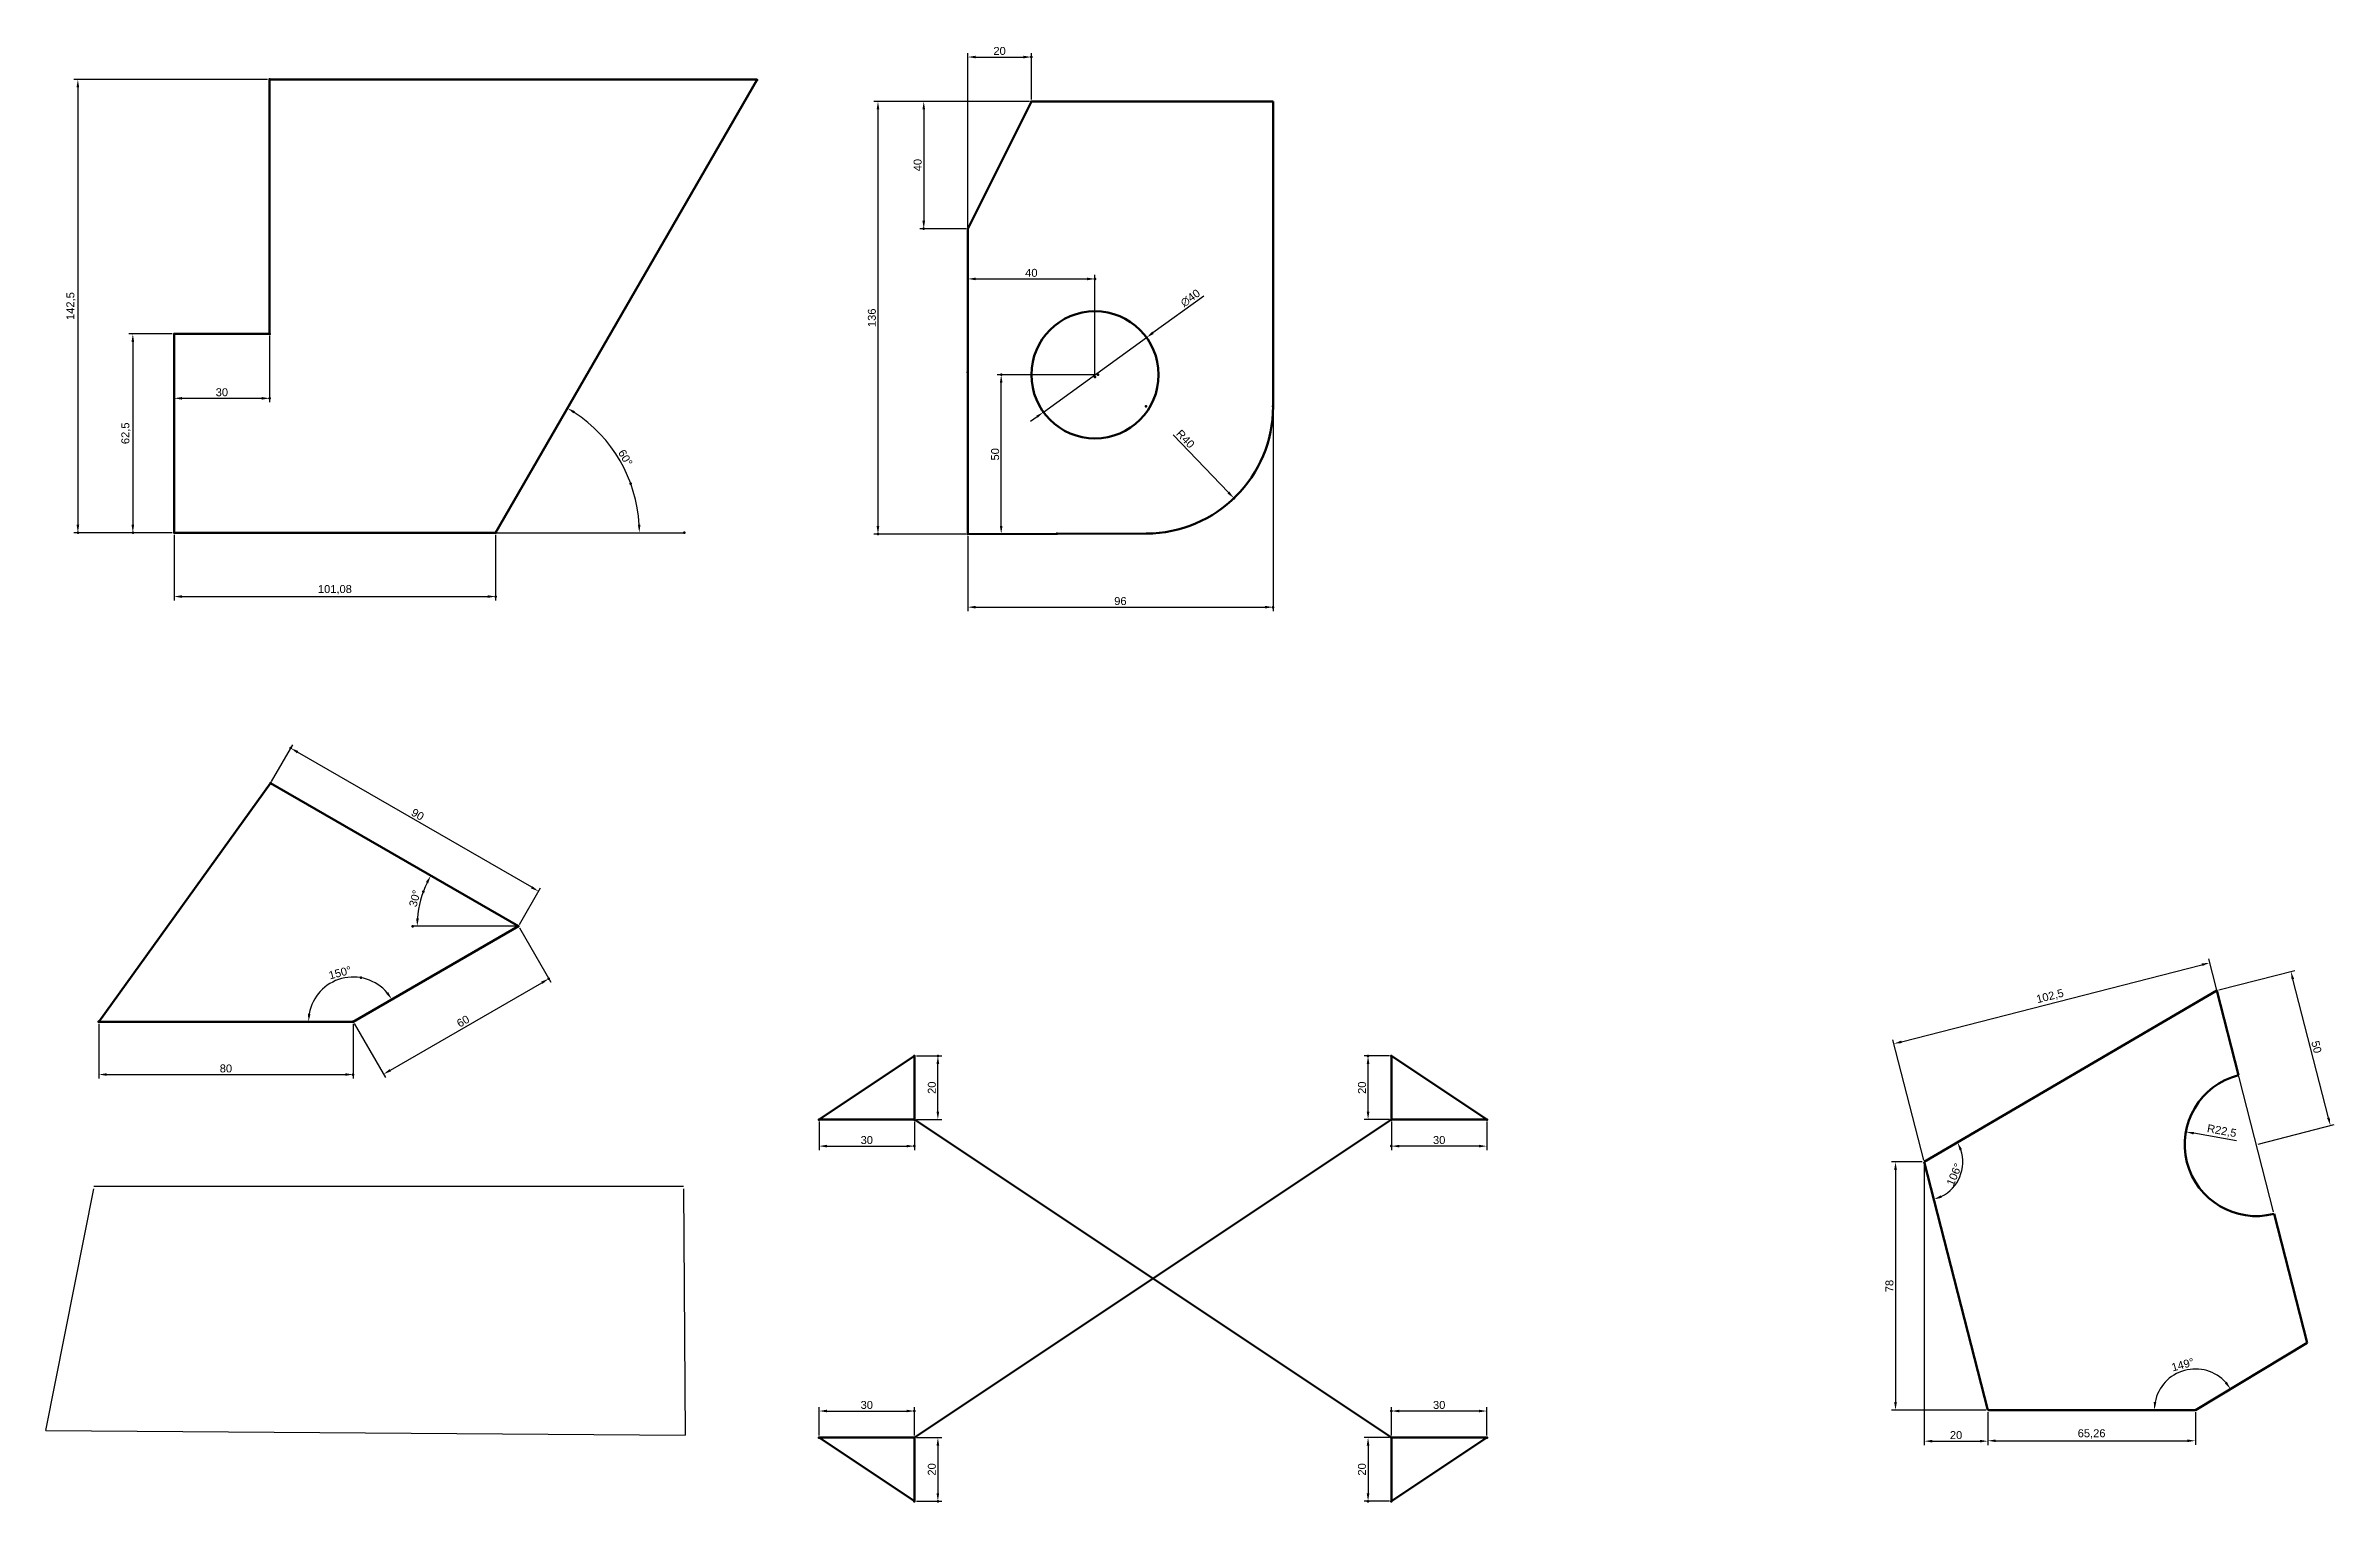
# Model space of a CAD drawing. Header units: millimetres. Extents: x 0 to 1601, y 0 to 1057.
# Drawn here: x 10 to 729, y 599 to 1057 of the extents above; entities that cross this region are included whole.
import ezdxf

# ---------------------------------------------------------------- set-up
doc = ezdxf.new("R2010")
doc.units = ezdxf.units.MM
doc.layers.add('linie glowne', color=7, linetype='Continuous', lineweight=70, plot=False)
doc.layers.add('wymiary', color=7, linetype='Continuous', plot=False)
doc.styles.get("Standard").update_dxf_attribs({"font": 'arial.ttf'})
doc.dimstyles.new('ISO-25', dxfattribs={"dimtxt": 2.5, "dimasz": 2.5, "dimexe": 1.25, "dimexo": 0.625, "dimtad": 1, "dimtxsty": 'Standard', "dimcen": 2.5, "dimadec": 0, "dimazin": 0, "dimtfac": 1, "dimtmove": 0, "dimatfit": 3, "dimfxl": 1, "dimarcsym": 0})

msp = doc.modelspace()

# ---------------------------------------------------------------- blocks, each defined once
blk = doc.blocks.new('*D1')
at = {"color": 0, "lineweight": -2, "transparency": 16777216}
for p, q in [((26.48, 749.26), (26.48, 732.02)), ((106.48, 749.26), (106.48, 732.02)), ((28.98, 733.27), (103.98, 733.27))]:
    blk.add_line(p, q, dxfattribs=at)
at = {"color": 0, "transparency": 16777216}
for points in [[(28.98, 733.69), (28.98, 732.85), (26.48, 733.27)], [(103.98, 733.69), (103.98, 732.85), (106.48, 733.27)]]:
    blk.add_solid(points, dxfattribs=at)
at = {"layer": 'linie glowne', "color": 0, "transparency": 16777216}
for p in [(26.48, 749.89), (106.48, 749.89), (106.48, 733.27)]:
    blk.add_point(p, dxfattribs=at)
at = {"color": 0, "transparency": 16777216, "insert": (66.48, 735.17), "char_height": 2.5, "attachment_point": 5}
blk.add_mtext('80', dxfattribs=at)
blk = doc.blocks.new('*D2')
at = {"color": 0, "lineweight": -2, "transparency": 16777216}
for p, q in [((158.76, 779.35), (168.6, 762.29)), ((118.18, 734.63), (165.81, 762.13)), ((106.8, 749.35), (116.64, 732.29))]:
    blk.add_line(p, q, dxfattribs=at)
at = {"color": 0, "transparency": 16777216}
for points in [[(165.6, 762.49), (166.02, 761.76), (167.98, 763.38)], [(117.97, 734.99), (118.39, 734.26), (116.02, 733.38)]]:
    blk.add_solid(points, dxfattribs=at)
at = {"layer": 'linie glowne', "color": 0, "transparency": 16777216}
for p in [(158.44, 779.89), (167.98, 763.38), (106.48, 749.89)]:
    blk.add_point(p, dxfattribs=at)
at = {"color": 0, "transparency": 16777216, "insert": (141.05, 750.02), "char_height": 2.5, "attachment_point": 5, "rotation": 30}
blk.add_mtext('60', dxfattribs=at)
blk = doc.blocks.new('*D3')
at = {"color": 0, "lineweight": -2, "transparency": 16777216}
for p, q in [((80.81, 825.43), (87.47, 836.96)), ((162.63, 792.13), (89.01, 834.63)), ((158.76, 780.43), (165.42, 791.96))]:
    blk.add_line(p, q, dxfattribs=at)
at = {"color": 0, "transparency": 16777216}
for points in [[(89.22, 834.99), (88.81, 834.27), (86.85, 835.88)], [(162.83, 792.49), (162.42, 791.77), (164.79, 790.88)]]:
    blk.add_solid(points, dxfattribs=at)
at = {"layer": 'linie glowne', "color": 0, "transparency": 16777216}
for p in [(86.85, 835.88), (80.5, 824.89), (158.44, 779.89)]:
    blk.add_point(p, dxfattribs=at)
at = {"color": 0, "transparency": 16777216, "insert": (126.77, 815.03), "char_height": 2.5, "attachment_point": 5, "rotation": 330}
blk.add_mtext('90', dxfattribs=at)
blk = doc.blocks.new('*D4')
at = {"color": 0, "lineweight": -2, "transparency": 16777216}
blk.add_arc((158.44, 779.89), 31.82, 154.50231, 175.49769, dxfattribs=at)
at = {"color": 0, "transparency": 16777216}
for points in [[(129.35, 793.78), (130.09, 793.39), (130.89, 795.8)], [(127.14, 782.37), (126.3, 782.4), (126.62, 779.89)]]:
    blk.add_solid(points, dxfattribs=at)
at = {"layer": 'linie glowne', "color": 0, "transparency": 16777216}
for p in [(80.5, 824.89), (128.54, 790.77), (125.21, 779.89), (158.44, 779.89), (158.44, 779.89)]:
    blk.add_point(p, dxfattribs=at)
at = {"color": 0, "transparency": 16777216, "insert": (125.87, 788.62), "char_height": 2.5, "attachment_point": 5, "rotation": 75}
blk.add_mtext('30°', dxfattribs=at)
blk = doc.blocks.new('*D5')
at = {"color": 0, "lineweight": -2, "transparency": 16777216}
blk.add_arc((106.48, 749.89), 14.03, 40.22224, 169.77776, dxfattribs=at)
at = {"color": 0, "transparency": 16777216}
for points in [[(117.54, 759.19), (116.86, 758.71), (118.63, 756.9)], [(93.09, 752.34), (92.26, 752.41), (92.45, 749.89)]]:
    blk.add_solid(points, dxfattribs=at)
at = {"layer": 'linie glowne', "color": 0, "transparency": 16777216}
for p in [(158.44, 779.89), (108.92, 763.71), (26.48, 749.89), (106.48, 749.89), (106.48, 749.89)]:
    blk.add_point(p, dxfattribs=at)
at = {"color": 0, "transparency": 16777216, "insert": (102.36, 765.28), "char_height": 2.5, "attachment_point": 5, "rotation": 15}
blk.add_mtext('150°', dxfattribs=at)
blk = doc.blocks.new('*D13')
at = {"color": 0, "lineweight": -2, "transparency": 16777216}
for p, q in [((253, 718.5), (253, 709.51)), ((283, 718.5), (283, 709.51)), ((255.5, 710.76), (280.5, 710.76))]:
    blk.add_line(p, q, dxfattribs=at)
at = {"color": 0, "transparency": 16777216}
for points in [[(255.5, 711.18), (255.5, 710.35), (253, 710.76)], [(280.5, 711.18), (280.5, 710.35), (283, 710.76)]]:
    blk.add_solid(points, dxfattribs=at)
at = {"layer": 'linie glowne', "color": 0, "transparency": 16777216}
for p in [(253, 719.12), (283, 719.12), (283, 710.76)]:
    blk.add_point(p, dxfattribs=at)
at = {"color": 0, "transparency": 16777216, "insert": (268, 712.66), "char_height": 2.5, "attachment_point": 5}
blk.add_mtext('30', dxfattribs=at)
blk = doc.blocks.new('*D14')
at = {"color": 0, "lineweight": -2, "transparency": 16777216}
for p, q in [((283.62, 739.12), (291.61, 739.12)), ((290.36, 721.62), (290.36, 736.62)), ((283.62, 719.12), (291.61, 719.12))]:
    blk.add_line(p, q, dxfattribs=at)
at = {"color": 0, "transparency": 16777216}
for points in [[(289.94, 736.62), (290.77, 736.62), (290.36, 739.12)], [(289.94, 721.62), (290.77, 721.62), (290.36, 719.12)]]:
    blk.add_solid(points, dxfattribs=at)
at = {"layer": 'linie glowne', "color": 0, "transparency": 16777216}
for p in [(283, 739.12), (290.36, 739.12), (283, 719.12)]:
    blk.add_point(p, dxfattribs=at)
at = {"color": 0, "transparency": 16777216, "insert": (288.46, 729.12), "char_height": 2.5, "attachment_point": 5, "rotation": 90}
blk.add_mtext('20', dxfattribs=at)
blk = doc.blocks.new('*D15')
at = {"color": 0, "lineweight": -2, "transparency": 16777216}
for p, q in [((253, 619.75), (253, 628.73)), ((255.5, 627.48), (280.5, 627.48)), ((283, 619.75), (283, 628.73))]:
    blk.add_line(p, q, dxfattribs=at)
at = {"color": 0, "transparency": 16777216}
for points in [[(255.5, 627.9), (255.5, 627.07), (253, 627.48)], [(280.5, 627.9), (280.5, 627.07), (283, 627.48)]]:
    blk.add_solid(points, dxfattribs=at)
at = {"layer": 'linie glowne', "color": 0, "transparency": 16777216}
for p in [(283, 627.48), (253, 619.12), (283, 619.12)]:
    blk.add_point(p, dxfattribs=at)
at = {"color": 0, "transparency": 16777216, "insert": (268, 629.38), "char_height": 2.5, "attachment_point": 5}
blk.add_mtext('30', dxfattribs=at)
blk = doc.blocks.new('*D16')
at = {"color": 0, "lineweight": -2, "transparency": 16777216}
for p, q in [((283.62, 619.12), (291.61, 619.12)), ((290.36, 616.62), (290.36, 601.62)), ((283.62, 599.12), (291.61, 599.12))]:
    blk.add_line(p, q, dxfattribs=at)
at = {"color": 0, "transparency": 16777216}
for points in [[(289.94, 616.62), (290.77, 616.62), (290.36, 619.12)], [(289.94, 601.62), (290.77, 601.62), (290.36, 599.12)]]:
    blk.add_solid(points, dxfattribs=at)
at = {"layer": 'linie glowne', "color": 0, "transparency": 16777216}
for p in [(283, 619.12), (283, 599.12), (290.36, 599.12)]:
    blk.add_point(p, dxfattribs=at)
at = {"color": 0, "transparency": 16777216, "insert": (288.46, 609.12), "char_height": 2.5, "attachment_point": 5, "rotation": 90}
blk.add_mtext('20', dxfattribs=at)
blk = doc.blocks.new('*D17')
at = {"color": 0, "lineweight": -2, "transparency": 16777216}
for p, q in [((433, 718.5), (433, 709.51)), ((463, 718.5), (463, 709.51)), ((460.5, 710.76), (435.5, 710.76))]:
    blk.add_line(p, q, dxfattribs=at)
at = {"color": 0, "transparency": 16777216}
for points in [[(435.5, 711.18), (435.5, 710.35), (433, 710.76)], [(460.5, 711.18), (460.5, 710.35), (463, 710.76)]]:
    blk.add_solid(points, dxfattribs=at)
at = {"layer": 'linie glowne', "color": 0, "transparency": 16777216}
for p in [(433, 719.12), (463, 719.12), (433, 710.76)]:
    blk.add_point(p, dxfattribs=at)
at = {"color": 0, "transparency": 16777216, "insert": (448, 712.66), "char_height": 2.5, "attachment_point": 5}
blk.add_mtext('30', dxfattribs=at)
blk = doc.blocks.new('*D18')
at = {"color": 0, "lineweight": -2, "transparency": 16777216}
for p, q in [((432.37, 739.12), (424.39, 739.12)), ((425.64, 721.62), (425.64, 736.62)), ((432.37, 719.12), (424.39, 719.12))]:
    blk.add_line(p, q, dxfattribs=at)
at = {"color": 0, "transparency": 16777216}
for points in [[(425.22, 736.62), (426.05, 736.62), (425.64, 739.12)], [(425.22, 721.62), (426.05, 721.62), (425.64, 719.12)]]:
    blk.add_solid(points, dxfattribs=at)
at = {"layer": 'linie glowne', "color": 0, "transparency": 16777216}
for p in [(425.64, 739.12), (433, 739.12), (433, 719.12)]:
    blk.add_point(p, dxfattribs=at)
at = {"color": 0, "transparency": 16777216, "insert": (423.74, 729.12), "char_height": 2.5, "attachment_point": 5, "rotation": 90}
blk.add_mtext('20', dxfattribs=at)
blk = doc.blocks.new('*D19')
at = {"color": 0, "lineweight": -2, "transparency": 16777216}
for p, q in [((433, 619.75), (433, 628.73)), ((460.5, 627.48), (435.5, 627.48)), ((463, 619.75), (463, 628.73))]:
    blk.add_line(p, q, dxfattribs=at)
at = {"color": 0, "transparency": 16777216}
for points in [[(435.5, 627.9), (435.5, 627.07), (433, 627.48)], [(460.5, 627.9), (460.5, 627.07), (463, 627.48)]]:
    blk.add_solid(points, dxfattribs=at)
at = {"layer": 'linie glowne', "color": 0, "transparency": 16777216}
for p in [(433, 627.48), (433, 619.12), (463, 619.12)]:
    blk.add_point(p, dxfattribs=at)
at = {"color": 0, "transparency": 16777216, "insert": (448, 629.38), "char_height": 2.5, "attachment_point": 5}
blk.add_mtext('30', dxfattribs=at)
blk = doc.blocks.new('*D20')
at = {"color": 0, "lineweight": -2, "transparency": 16777216}
for p, q in [((432.37, 619.12), (424.39, 619.12)), ((425.64, 616.62), (425.64, 601.62)), ((432.37, 599.12), (424.39, 599.12))]:
    blk.add_line(p, q, dxfattribs=at)
at = {"color": 0, "transparency": 16777216}
for points in [[(425.22, 616.62), (426.05, 616.62), (425.64, 619.12)], [(425.22, 601.62), (426.05, 601.62), (425.64, 599.12)]]:
    blk.add_solid(points, dxfattribs=at)
at = {"layer": 'linie glowne', "color": 0, "transparency": 16777216}
for p in [(433, 619.12), (425.64, 599.12), (433, 599.12)]:
    blk.add_point(p, dxfattribs=at)
at = {"color": 0, "transparency": 16777216, "insert": (423.74, 609.12), "char_height": 2.5, "attachment_point": 5, "rotation": 90}
blk.add_mtext('20', dxfattribs=at)
blk = doc.blocks.new('*D73')
at = {"layer": 'Defpoints', "color": 0, "transparency": 16777216}
for p in [(720.94, 648.89), (687.9, 640.52), (620.54, 627.77), (685.8, 627.77), (685.8, 627.77)]:
    blk.add_point(p, dxfattribs=at)
at = {"layer": 'wymiary', "color": 0, "lineweight": -2, "transparency": 16777216}
blk.add_arc((685.8, 627.77), 12.92, 42.10528, 168.89472, dxfattribs=at)
at = {"layer": 'wymiary', "color": 0, "transparency": 16777216}
for points in [[(695.72, 636.68), (695.05, 636.18), (696.87, 634.42)], [(673.54, 630.22), (672.71, 630.3), (672.88, 627.77)]]:
    blk.add_solid(points, dxfattribs=at)
at = {"layer": 'wymiary', "color": 0, "transparency": 16777216, "insert": (681.84, 642.05), "char_height": 2.5, "attachment_point": 5, "rotation": 15.5}
blk.add_mtext('149°', dxfattribs=at)
blk = doc.blocks.new('*D74')
at = {"layer": 'Defpoints', "color": 0, "transparency": 16777216}
for p in [(620.54, 627.77), (685.8, 627.77), (685.8, 618.13)]:
    blk.add_point(p, dxfattribs=at)
at = {"layer": 'wymiary', "color": 0, "lineweight": -2, "transparency": 16777216}
for p, q in [((620.54, 627.14), (620.54, 616.88)), ((685.8, 627.14), (685.8, 616.88)), ((623.04, 618.13), (683.3, 618.13))]:
    blk.add_line(p, q, dxfattribs=at)
at = {"layer": 'wymiary', "color": 0, "transparency": 16777216}
for points in [[(623.04, 618.54), (623.04, 617.71), (620.54, 618.13)], [(683.3, 618.54), (683.3, 617.71), (685.8, 618.13)]]:
    blk.add_solid(points, dxfattribs=at)
at = {"layer": 'wymiary', "color": 0, "transparency": 16777216, "insert": (653.17, 620.25), "char_height": 2.5, "attachment_point": 5}
blk.add_mtext('65,26', dxfattribs=at)
blk = doc.blocks.new('*D75')
at = {"layer": 'Defpoints', "color": 0, "transparency": 16777216}
for p in [(600.54, 705.77), (620.54, 627.77), (620.54, 618)]:
    blk.add_point(p, dxfattribs=at)
at = {"layer": 'wymiary', "color": 0, "lineweight": -2, "transparency": 16777216}
for p, q in [((600.54, 705.14), (600.54, 616.75)), ((620.54, 627.14), (620.54, 616.75)), ((603.04, 618), (618.04, 618))]:
    blk.add_line(p, q, dxfattribs=at)
at = {"layer": 'wymiary', "color": 0, "transparency": 16777216}
for points in [[(603.04, 618.42), (603.04, 617.59), (600.54, 618)], [(618.04, 618.42), (618.04, 617.59), (620.54, 618)]]:
    blk.add_solid(points, dxfattribs=at)
at = {"layer": 'wymiary', "color": 0, "transparency": 16777216, "insert": (610.54, 619.9), "char_height": 2.5, "attachment_point": 5}
blk.add_mtext('20', dxfattribs=at)
blk = doc.blocks.new('*D76')
at = {"layer": 'Defpoints', "color": 0, "transparency": 16777216}
for p in [(600.54, 705.77), (591.51, 627.77), (620.54, 627.77)]:
    blk.add_point(p, dxfattribs=at)
at = {"layer": 'wymiary', "color": 0, "lineweight": -2, "transparency": 16777216}
for p, q in [((599.92, 705.77), (590.26, 705.77)), ((591.51, 703.27), (591.51, 630.27)), ((619.92, 627.77), (590.26, 627.77))]:
    blk.add_line(p, q, dxfattribs=at)
at = {"layer": 'wymiary', "color": 0, "transparency": 16777216}
for points in [[(591.09, 703.27), (591.93, 703.27), (591.51, 705.77)], [(591.09, 630.27), (591.93, 630.27), (591.51, 627.77)]]:
    blk.add_solid(points, dxfattribs=at)
at = {"layer": 'wymiary', "color": 0, "transparency": 16777216, "insert": (589.61, 666.77), "char_height": 2.5, "attachment_point": 5, "rotation": 90}
blk.add_mtext('78', dxfattribs=at)
blk = doc.blocks.new('*D77')
at = {"color": 0, "lineweight": -2, "transparency": 16777216}
blk.add_arc((600.54, 705.77), 12.12, 296.21704, 18.54575, dxfattribs=at)
at = {"color": 0, "transparency": 16777216}
for points in [[(611.66, 709.45), (612.41, 709.8), (611, 711.9)], [(606.04, 694.5), (605.75, 695.28), (603.55, 694.03)]]:
    blk.add_solid(points, dxfattribs=at)
at = {"layer": 'Defpoints', "color": 0, "transparency": 16777216}
for p in [(692.53, 759.7), (600.54, 705.77), (600.54, 705.77), (609.79, 697.93), (620.54, 627.77)]:
    blk.add_point(p, dxfattribs=at)
at = {"color": 0, "transparency": 16777216, "insert": (609.98, 701.84), "char_height": 2.5, "attachment_point": 5, "rotation": 67.38139}
blk.add_mtext('106°', dxfattribs=at)
blk = doc.blocks.new('*D78')
at = {"color": 0, "lineweight": -2, "transparency": 16777216}
for p, q in [((693.13, 759.85), (717.05, 765.99)), ((727.63, 719.66), (716.46, 763.25)), ((705.55, 711.42), (729.47, 717.55))]:
    blk.add_line(p, q, dxfattribs=at)
at = {"color": 0, "transparency": 16777216}
for points in [[(716.86, 763.36), (716.05, 763.15), (715.84, 765.68)], [(728.04, 719.77), (727.23, 719.56), (728.26, 717.24)]]:
    blk.add_solid(points, dxfattribs=at)
at = {"layer": 'Defpoints', "color": 0, "transparency": 16777216}
for p in [(715.84, 765.68), (692.53, 759.7), (704.95, 711.27)]:
    blk.add_point(p, dxfattribs=at)
at = {"color": 0, "transparency": 16777216, "insert": (723.89, 741.93), "char_height": 2.5, "attachment_point": 5, "rotation": 284.38139}
blk.add_mtext('50', dxfattribs=at)
blk = doc.blocks.new('*D79')
at = {"color": 0, "lineweight": -2, "transparency": 16777216}
blk.add_line((698.7, 712.39), (685.27, 714.82), dxfattribs=at)
at = {"color": 0, "transparency": 16777216}
blk.add_solid([(685.34, 715.23), (685.19, 714.41), (682.81, 715.26)], dxfattribs=at)
at = {"layer": 'Defpoints', "color": 0, "transparency": 16777216}
for p in [(682.81, 715.26), (704.95, 711.27)]:
    blk.add_point(p, dxfattribs=at)
at = {"color": 0, "transparency": 16777216, "insert": (694.08, 715.39), "char_height": 2.5, "attachment_point": 5, "rotation": 349.76348}
blk.add_mtext('R22,5', dxfattribs=at)
blk = doc.blocks.new('*D80')
at = {"color": 0, "lineweight": -2, "transparency": 16777216}
for p, q in [((593.43, 743.57), (687.87, 767.78)), ((710.38, 690.08), (689.99, 769.62)), ((600.39, 706.38), (590.7, 744.16))]:
    blk.add_line(p, q, dxfattribs=at)
at = {"color": 0, "transparency": 16777216}
for points in [[(687.77, 768.19), (687.98, 767.38), (690.3, 768.4)], [(593.33, 743.97), (593.53, 743.16), (591.01, 742.95)]]:
    blk.add_solid(points, dxfattribs=at)
at = {"layer": 'Defpoints', "color": 0, "transparency": 16777216}
for p in [(690.3, 768.4), (600.54, 705.77), (710.54, 689.47)]:
    blk.add_point(p, dxfattribs=at)
at = {"color": 0, "transparency": 16777216, "insert": (640.12, 757.74), "char_height": 2.5, "attachment_point": 5, "rotation": 14.38139}
blk.add_mtext('102,5', dxfattribs=at)
blk = doc.blocks.new('*D24')
at = {"color": 0, "lineweight": -2, "transparency": 16777216}
blk.add_arc((151.28, 903.61), 45.21, 3.16862, 56.83138, dxfattribs=at)
at = {"color": 0, "transparency": 16777216}
for points in [[(175.8, 941.1), (176.24, 941.81), (173.89, 942.77)], [(196.84, 906.12), (196.01, 906.1), (196.49, 903.61)]]:
    blk.add_solid(points, dxfattribs=at)
at = {"layer": 'linie glowne', "color": 0, "transparency": 16777216}
for p in [(233.44, 1045.91), (193.77, 919.08), (151.28, 903.61), (151.28, 903.61), (210.59, 903.61)]:
    blk.add_point(p, dxfattribs=at)
at = {"color": 0, "transparency": 16777216, "insert": (192.08, 927.17), "char_height": 2.5, "attachment_point": 5, "rotation": 300}
blk.add_mtext('60°', dxfattribs=at)
blk = doc.blocks.new('*D25')
at = {"color": 0, "lineweight": -2, "transparency": 16777216}
for p, q in [((50.2, 902.99), (50.2, 882.29)), ((151.28, 902.99), (151.28, 882.29)), ((52.7, 883.54), (148.78, 883.54))]:
    blk.add_line(p, q, dxfattribs=at)
at = {"color": 0, "transparency": 16777216}
for points in [[(52.7, 883.96), (52.7, 883.12), (50.2, 883.54)], [(148.78, 883.96), (148.78, 883.12), (151.28, 883.54)]]:
    blk.add_solid(points, dxfattribs=at)
at = {"layer": 'linie glowne', "color": 0, "transparency": 16777216}
for p in [(50.2, 903.61), (151.28, 903.61), (151.28, 883.54)]:
    blk.add_point(p, dxfattribs=at)
at = {"color": 0, "transparency": 16777216, "insert": (100.74, 885.67), "char_height": 2.5, "attachment_point": 5}
blk.add_mtext('101,08', dxfattribs=at)
blk = doc.blocks.new('*D26')
at = {"color": 0, "lineweight": -2, "transparency": 16777216}
for p, q in [((50.2, 965.49), (50.2, 944.61)), ((80.2, 965.49), (80.2, 944.61)), ((52.7, 945.86), (77.7, 945.86))]:
    blk.add_line(p, q, dxfattribs=at)
at = {"color": 0, "transparency": 16777216}
for points in [[(52.7, 946.28), (52.7, 945.44), (50.2, 945.86)], [(77.7, 946.28), (77.7, 945.44), (80.2, 945.86)]]:
    blk.add_solid(points, dxfattribs=at)
at = {"layer": 'linie glowne', "color": 0, "transparency": 16777216}
for p in [(50.2, 966.11), (80.2, 966.11), (80.2, 945.86)]:
    blk.add_point(p, dxfattribs=at)
at = {"color": 0, "transparency": 16777216, "insert": (65.2, 947.76), "char_height": 2.5, "attachment_point": 5}
blk.add_mtext('30', dxfattribs=at)
blk = doc.blocks.new('*D27')
at = {"color": 0, "lineweight": -2, "transparency": 16777216}
for p, q in [((49.58, 966.11), (35.95, 966.11)), ((37.2, 963.61), (37.2, 906.11)), ((49.58, 903.61), (35.95, 903.61))]:
    blk.add_line(p, q, dxfattribs=at)
at = {"color": 0, "transparency": 16777216}
for points in [[(36.78, 963.61), (37.62, 963.61), (37.2, 966.11)], [(36.78, 906.11), (37.62, 906.11), (37.2, 903.61)]]:
    blk.add_solid(points, dxfattribs=at)
at = {"layer": 'linie glowne', "color": 0, "transparency": 16777216}
for p in [(50.2, 966.11), (37.2, 903.61), (50.2, 903.61)]:
    blk.add_point(p, dxfattribs=at)
at = {"color": 0, "transparency": 16777216, "insert": (35.07, 934.86), "char_height": 2.5, "attachment_point": 5, "rotation": 90}
blk.add_mtext('62,5', dxfattribs=at)
blk = doc.blocks.new('*D28')
at = {"color": 0, "lineweight": -2, "transparency": 16777216}
for p, q in [((79.58, 1046.11), (18.67, 1046.11)), ((19.92, 1043.61), (19.92, 906.11)), ((49.58, 903.61), (18.67, 903.61))]:
    blk.add_line(p, q, dxfattribs=at)
at = {"color": 0, "transparency": 16777216}
for points in [[(19.5, 1043.61), (20.33, 1043.61), (19.92, 1046.11)], [(19.5, 906.11), (20.33, 906.11), (19.92, 903.61)]]:
    blk.add_solid(points, dxfattribs=at)
at = {"layer": 'linie glowne', "color": 0, "transparency": 16777216}
for p in [(80.2, 1046.11), (19.92, 903.61), (50.2, 903.61)]:
    blk.add_point(p, dxfattribs=at)
at = {"color": 0, "transparency": 16777216, "insert": (17.79, 974.86), "char_height": 2.5, "attachment_point": 5, "rotation": 90}
blk.add_mtext('142,5', dxfattribs=at)
blk = doc.blocks.new('*D29')
at = {"color": 0, "lineweight": -2, "transparency": 16777216}
for p, q in [((299.76, 999.8), (299.76, 1054.41)), ((302.26, 1053.16), (317.26, 1053.16)), ((319.76, 1039.8), (319.76, 1054.41))]:
    blk.add_line(p, q, dxfattribs=at)
at = {"color": 0, "transparency": 16777216}
for points in [[(302.26, 1053.57), (302.26, 1052.74), (299.76, 1053.16)], [(317.26, 1053.57), (317.26, 1052.74), (319.76, 1053.16)]]:
    blk.add_solid(points, dxfattribs=at)
at = {"layer": 'linie glowne', "color": 0, "transparency": 16777216}
for p in [(319.76, 1053.16), (319.76, 1039.18), (299.76, 999.18)]:
    blk.add_point(p, dxfattribs=at)
at = {"color": 0, "transparency": 16777216, "insert": (309.76, 1055.06), "char_height": 2.5, "attachment_point": 5}
blk.add_mtext('20', dxfattribs=at)
blk = doc.blocks.new('*D30')
at = {"color": 0, "lineweight": -2, "transparency": 16777216}
for p, q in [((319.14, 1039.18), (270.27, 1039.18)), ((271.52, 1036.68), (271.52, 905.68)), ((299.14, 903.18), (270.27, 903.18))]:
    blk.add_line(p, q, dxfattribs=at)
at = {"color": 0, "transparency": 16777216}
for points in [[(271.1, 1036.68), (271.93, 1036.68), (271.52, 1039.18)], [(271.1, 905.68), (271.93, 905.68), (271.52, 903.18)]]:
    blk.add_solid(points, dxfattribs=at)
at = {"layer": 'linie glowne', "color": 0, "transparency": 16777216}
for p in [(319.76, 1039.18), (271.52, 903.18), (299.76, 903.18)]:
    blk.add_point(p, dxfattribs=at)
at = {"color": 0, "transparency": 16777216, "insert": (269.61, 971.18), "char_height": 2.5, "attachment_point": 5, "rotation": 90}
blk.add_mtext('136', dxfattribs=at)
blk = doc.blocks.new('*D31')
at = {"color": 0, "lineweight": -2, "transparency": 16777216}
for p, q in [((319.14, 1039.18), (284.67, 1039.18)), ((285.92, 1036.68), (285.92, 1001.68)), ((299.14, 999.18), (284.67, 999.18))]:
    blk.add_line(p, q, dxfattribs=at)
at = {"color": 0, "transparency": 16777216}
for points in [[(285.5, 1036.68), (286.33, 1036.68), (285.92, 1039.18)], [(285.5, 1001.68), (286.33, 1001.68), (285.92, 999.18)]]:
    blk.add_solid(points, dxfattribs=at)
at = {"layer": 'linie glowne', "color": 0, "transparency": 16777216}
for p in [(319.76, 1039.18), (285.92, 999.18), (299.76, 999.18)]:
    blk.add_point(p, dxfattribs=at)
at = {"color": 0, "transparency": 16777216, "insert": (284.01, 1019.18), "char_height": 2.5, "attachment_point": 5, "rotation": 90}
blk.add_mtext('40', dxfattribs=at)
blk = doc.blocks.new('*D32')
at = {"color": 0, "lineweight": -2, "transparency": 16777216}
for p, q in [((395.76, 942.71), (395.76, 878.95)), ((299.76, 902.55), (299.76, 878.95)), ((302.26, 880.2), (393.26, 880.2))]:
    blk.add_line(p, q, dxfattribs=at)
at = {"color": 0, "transparency": 16777216}
for points in [[(302.26, 880.62), (302.26, 879.79), (299.76, 880.2)], [(393.26, 880.62), (393.26, 879.79), (395.76, 880.2)]]:
    blk.add_solid(points, dxfattribs=at)
at = {"layer": 'linie glowne', "color": 0, "transparency": 16777216}
for p in [(395.76, 943.34), (299.76, 903.18), (395.76, 880.2)]:
    blk.add_point(p, dxfattribs=at)
at = {"color": 0, "transparency": 16777216, "insert": (347.76, 882.11), "char_height": 2.5, "attachment_point": 5}
blk.add_mtext('96', dxfattribs=at)
blk = doc.blocks.new('*D33')
at = {"color": 0, "lineweight": -2, "transparency": 16777216}
for p, q in [((340.13, 953.26), (309.02, 953.26)), ((310.27, 905.76), (310.27, 950.76)), ((327.19, 903.26), (309.02, 903.26))]:
    blk.add_line(p, q, dxfattribs=at)
at = {"color": 0, "transparency": 16777216}
for points in [[(309.85, 950.76), (310.69, 950.76), (310.27, 953.26)], [(309.85, 905.76), (310.69, 905.76), (310.27, 903.26)]]:
    blk.add_solid(points, dxfattribs=at)
at = {"layer": 'linie glowne', "color": 0, "transparency": 16777216}
for p in [(310.27, 953.26), (340.76, 953.26), (327.82, 903.26)]:
    blk.add_point(p, dxfattribs=at)
at = {"color": 0, "transparency": 16777216, "insert": (308.37, 928.26), "char_height": 2.5, "attachment_point": 5, "rotation": 90}
blk.add_mtext('50', dxfattribs=at)
blk = doc.blocks.new('*D34')
at = {"color": 0, "lineweight": -2, "transparency": 16777216}
for p, q in [((299.76, 954.69), (299.76, 984.65)), ((302.26, 983.4), (337.26, 983.4)), ((339.76, 953.23), (339.76, 984.65))]:
    blk.add_line(p, q, dxfattribs=at)
at = {"color": 0, "transparency": 16777216}
for points in [[(302.26, 983.82), (302.26, 982.98), (299.76, 983.4)], [(337.26, 983.82), (337.26, 982.98), (339.76, 983.4)]]:
    blk.add_solid(points, dxfattribs=at)
at = {"layer": 'linie glowne', "color": 0, "transparency": 16777216}
for p in [(339.76, 983.4), (299.76, 954.07), (339.76, 952.6)]:
    blk.add_point(p, dxfattribs=at)
at = {"color": 0, "transparency": 16777216, "insert": (319.76, 985.3), "char_height": 2.5, "attachment_point": 5}
blk.add_mtext('40', dxfattribs=at)
blk = doc.blocks.new('*D35')
at = {"color": 0, "lineweight": -2, "transparency": 16777216}
for p, q in [((373.97, 978.01), (357.99, 966.45)), ((323.56, 941.53), (355.97, 964.98)), ((321.53, 940.07), (319.51, 938.6))]:
    blk.add_line(p, q, dxfattribs=at)
at = {"color": 0, "transparency": 16777216}
for points in [[(357.75, 966.78), (358.24, 966.11), (355.97, 964.98)], [(321.29, 940.41), (321.78, 939.73), (323.56, 941.53)]]:
    blk.add_solid(points, dxfattribs=at)
at = {"layer": 'linie glowne', "color": 0, "transparency": 16777216}
for p in [(355.97, 964.98), (323.56, 941.53)]:
    blk.add_point(p, dxfattribs=at)
at = {"color": 0, "transparency": 16777216, "insert": (369.76, 977.39), "char_height": 2.5, "attachment_point": 5, "rotation": 35.88406}
blk.add_mtext('∅40', dxfattribs=at)
blk = doc.blocks.new('*D36')
at = {"color": 0, "lineweight": -2, "transparency": 16777216}
blk.add_line((364.34, 934.39), (381.71, 916.27), dxfattribs=at)
at = {"color": 0, "transparency": 16777216}
blk.add_solid([(382.02, 916.56), (381.41, 915.98), (383.44, 914.47)], dxfattribs=at)
at = {"layer": 'linie glowne', "color": 0, "transparency": 16777216}
for p in [(355.76, 943.34), (383.44, 914.47)]:
    blk.add_point(p, dxfattribs=at)
at = {"color": 0, "transparency": 16777216, "insert": (368.21, 933.1), "char_height": 2.5, "attachment_point": 5, "rotation": 313.79449}
blk.add_mtext('R40', dxfattribs=at)

# ---------------------------------------------------------------- dimensions: what is measured, and where the dimension line sits
for base, p1, p2, picture, middle in [((319.762, 1053.156), (299.762, 999.177), (319.762, 1039.177), '*D29', (309.762, 1055.057)), ((339.762, 983.399), (299.762, 954.067), (339.762, 952.6), '*D34', (319.762, 985.301)), ((80.202, 945.86), (50.202, 966.114), (80.202, 966.114), '*D26', (65.202, 947.762)), ((395.762, 880.204), (299.762, 903.177), (395.762, 943.338), '*D32', (347.762, 882.105)), ((151.282, 883.54), (50.202, 903.614), (151.282, 903.614), '*D25', (100.742, 885.667)), ((106.483, 733.271), (26.483, 749.887), (106.483, 749.887), '*D1', (66.483, 735.173)), ((282.997, 710.763), (252.997, 719.122), (282.997, 719.122), '*D13', (267.997, 712.665)), ((282.997, 627.482), (252.997, 619.122), (282.997, 619.122), '*D15', (267.997, 629.384))]:
    dim = msp.add_linear_dim(base=base, p1=p1, p2=p2, dimstyle='ISO-25')
    dim.commit()
    dim.dimension.update_dxf_attribs({"geometry": picture, "text_midpoint": middle})
for base, p1, p2, angle, picture, middle in [((19.917, 903.614), (80.202, 1046.114), (50.202, 903.614), 90, '*D28', (17.789, 974.864)), ((271.517, 903.177), (319.762, 1039.177), (299.762, 903.177), 90, '*D30', (269.614, 971.177)), ((285.916, 999.177), (319.762, 1039.177), (299.762, 999.177), 90, '*D31', (284.015, 1019.177)), ((37.2, 903.614), (50.202, 966.114), (50.202, 903.614), 90, '*D27', (35.073, 934.864)), ((310.271, 953.257), (327.819, 903.257), (340.759, 953.257), 90, '*D33', (308.37, 928.257)), ((690.296, 768.404), (600.541, 705.77), (710.536, 689.471), 14.381395, '*D80', (640.124, 757.736)), ((290.357, 739.122), (282.997, 719.122), (282.997, 739.122), 90, '*D14', (288.456, 729.122)), ((425.637, 739.122), (432.997, 719.122), (432.997, 739.122), 90, '*D18', (423.735, 729.122)), ((432.997, 710.763), (462.997, 719.122), (432.997, 719.122), 180, '*D17', (447.997, 712.665)), ((432.997, 627.482), (462.997, 619.122), (432.997, 619.122), 180, '*D19', (447.997, 629.384)), ((290.357, 599.122), (282.997, 619.122), (282.997, 599.122), 270, '*D16', (288.456, 609.122)), ((425.637, 599.122), (432.997, 619.122), (432.997, 599.122), 270, '*D20', (423.735, 609.122))]:
    dim = msp.add_linear_dim(base=base, p1=p1, p2=p2, angle=angle, dimstyle='ISO-25')
    dim.commit()
    dim.dimension.update_dxf_attribs({"geometry": picture, "text_midpoint": middle})
for base, line1, line2, picture, middle in [((193.767, 919.077), ((151.282, 903.614), (210.587, 903.614)), ((151.282, 903.614), (233.438, 1045.911)), '*D24', (192.083, 927.17)), ((128.541, 790.771), ((158.445, 779.887), (80.502, 824.887)), ((158.445, 779.887), (125.212, 779.887)), '*D4', (125.869, 788.616)), ((108.92, 763.705), ((106.483, 749.887), (158.445, 779.887)), ((26.483, 749.887), (106.483, 749.887)), '*D5', (102.36, 765.277)), ((609.789, 697.931), ((600.541, 705.77), (692.529, 759.699)), ((600.541, 705.77), (620.541, 627.77)), '*D77', (609.977, 701.838))]:
    dim = msp.add_angular_dim_2l(base=base, line1=line1, line2=line2, dimstyle='ISO-25')
    dim.commit()
    dim.dimension.update_dxf_attribs({"geometry": picture, "text_midpoint": middle})
dim = msp.add_diameter_dim_2p(p1=(323.558, 941.534), p2=(355.966, 964.98), dimstyle='ISO-25')
dim.commit()
dim.dimension.update_dxf_attribs({"geometry": '*D35', "text_midpoint": (370.918, 975.798), "dimtype": 163})
for center, mpoint, picture, middle in [((355.762, 943.338), (383.445, 914.465), '*D36', (366.84, 931.784)), ((704.947, 711.266), (682.806, 715.264), '*D79', (693.701, 713.297))]:
    dim = msp.add_radius_dim(center=center, mpoint=mpoint, dimstyle='ISO-25')
    dim.commit()
    dim.dimension.update_dxf_attribs({"geometry": picture, "text_midpoint": middle, "dimtype": 164})
for p1, p2, distance, picture, middle in [((158.445, 779.887), (80.502, 824.887), -12.693, '*D3', (126.771, 815.026)), ((106.483, 749.887), (158.445, 779.887), -19.066, '*D2', (141.046, 750.022)), ((704.947, 711.266), (692.529, 759.699), -24.062, '*D78', (723.888, 741.931))]:
    dim = msp.add_aligned_dim(p1=p1, p2=p2, distance=distance, dimstyle='ISO-25')
    dim.commit()
    dim.dimension.update_dxf_attribs({"geometry": picture, "text_midpoint": middle})
at = {"layer": 'wymiary'}
dim = msp.add_linear_dim(base=(591.511, 627.77), p1=(600.541, 705.77), p2=(620.541, 627.77), angle=90, dimstyle='ISO-25', dxfattribs=at)
dim.commit()
dim.dimension.update_dxf_attribs({"geometry": '*D76', "text_midpoint": (589.61, 666.77)})
for base, p1, p2, picture, middle in [((620.541, 618.002), (600.541, 705.77), (620.541, 627.77), '*D75', (610.541, 619.903)), ((685.801, 618.127), (620.541, 627.77), (685.801, 627.77), '*D74', (653.171, 620.254))]:
    dim = msp.add_linear_dim(base=base, p1=p1, p2=p2, dimstyle='ISO-25', dxfattribs=at)
    dim.commit()
    dim.dimension.update_dxf_attribs({"geometry": picture, "text_midpoint": middle})
dim = msp.add_angular_dim_2l(base=(687.896, 640.517), line1=((685.801, 627.77), (720.942, 648.885)), line2=((620.541, 627.77), (685.801, 627.77)), dimstyle='ISO-25', dxfattribs=at)
dim.commit()
dim.dimension.update_dxf_attribs({"geometry": '*D73', "text_midpoint": (681.84, 642.051)})

# ---------------------------------------------------------------- linework, layer by layer
at = {"lineweight": 70}
for p, q in [((80.202, 966.114), (80.202, 1046.114)), ((80.202, 1046.114), (233.438, 1046.114)), ((151.282, 903.614), (233.438, 1045.911)), ((299.762, 999.177), (319.762, 1039.177)), ((319.762, 1039.177), (395.762, 1039.177)), ((395.762, 1039.177), (395.762, 943.338)), ((299.762, 903.177), (299.762, 999.177)), ((50.202, 903.614), (50.202, 966.114)), ((50.202, 966.114), (80.202, 966.114)), ((50.202, 903.614), (151.282, 903.614)), ((355.877, 903.338), (299.762, 903.177)), ((80.502, 824.887), (26.483, 749.887)), ((158.445, 779.887), (80.502, 824.887)), ((106.483, 749.887), (158.445, 779.887)), ((26.483, 749.887), (106.483, 749.887)), ((282.997, 739.122), (252.997, 719.122)), ((282.997, 719.122), (282.997, 739.122)), ((432.997, 719.122), (432.997, 739.122)), ((432.997, 739.122), (462.997, 719.122)), ((282.997, 719.122), (252.997, 719.122)), ((282.997, 719.122), (432.997, 619.122)), ((282.997, 619.122), (432.997, 719.122)), ((432.997, 719.122), (462.997, 719.122)), ((282.997, 619.122), (252.997, 619.122)), ((282.997, 599.122), (252.997, 619.122)), ((282.997, 619.122), (282.997, 599.122)), ((432.997, 619.122), (462.997, 619.122)), ((432.997, 619.122), (432.997, 599.122)), ((432.997, 599.122), (462.997, 619.122))]:
    msp.add_line(p, q, dxfattribs=at)
for p, q in [((151.282, 903.614), (210.587, 903.614)), ((158.445, 779.887), (125.212, 779.887)), ((24.883, 698.191), (210.38, 698.191)), ((9.821, 621.31), (24.883, 697.368)), ((210.38, 697.368), (210.88, 619.867)), ((9.821, 621.31), (210.88, 619.867))]:
    msp.add_line(p, q)
msp.add_circle((339.762, 953.257), 20, dxfattribs=at)
msp.add_arc((355.762, 943.338), 40, 270.165147, 0, dxfattribs=at)
at = {"layer": 'linie glowne'}
for p, q in [((600.541, 705.77), (692.529, 759.699)), ((692.529, 759.699), (699.359, 733.061)), ((600.541, 705.77), (620.541, 627.77)), ((710.536, 689.471), (720.942, 648.885)), ((685.801, 627.77), (720.942, 648.885)), ((620.541, 627.77), (685.801, 627.77))]:
    msp.add_line(p, q, dxfattribs=at)
msp.add_arc((704.947, 711.266), 22.5, 104.381395, 284.381395, dxfattribs=at)

msp.set_redraw_order([(e.dxf.handle, doc.entitydb.next_handle()) for e in msp.query("TEXT MTEXT ATTDEF DIMENSION ARC_DIMENSION")])  # texts and dimensions are drawn at this point

doc.saveas('drawing.dxf')
